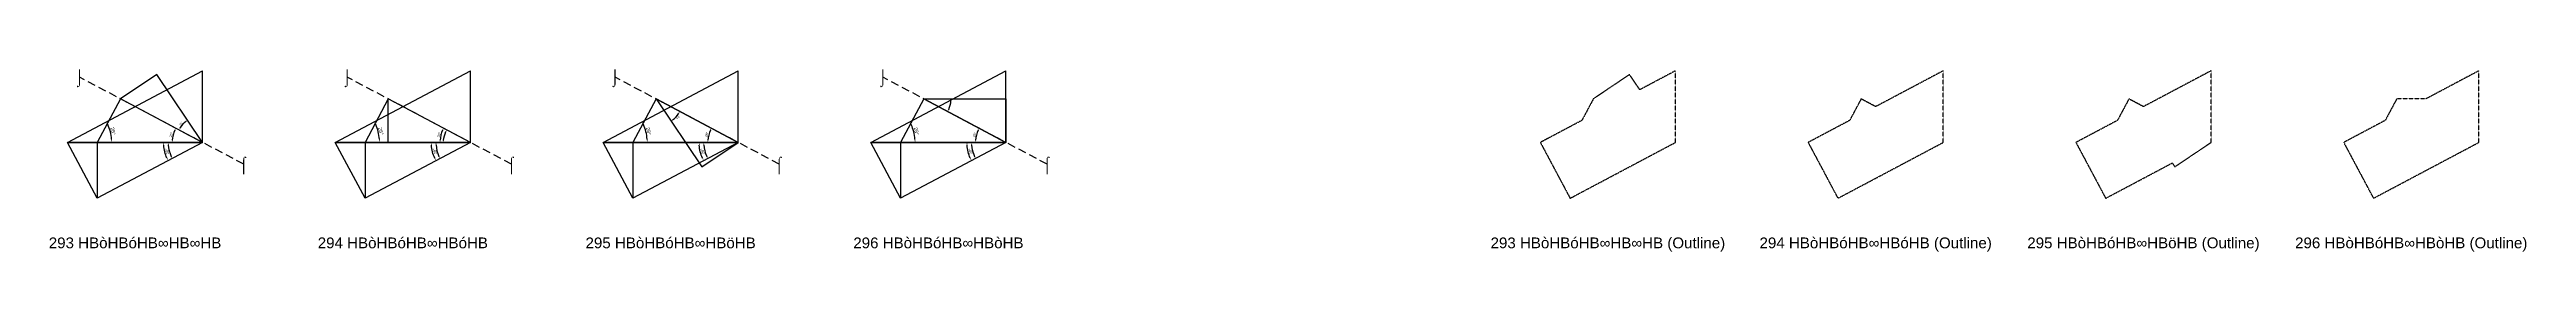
# Model space of a CAD drawing. Header units: millimetres. Extents: x 123348 to 671342, y -3335564 to 24518.
# Drawn here: x 247832 to 522823, y -2938871 to -2918600 of the extents above; entities that cross this region are included whole.
import ezdxf
from ezdxf.enums import TextEntityAlignment as Align

# ---------------------------------------------------------------- set-up
doc = ezdxf.new("R2010")
doc.units = ezdxf.units.MM
doc.header["$PDMODE"] = 35
doc.linetypes.add('DASHED', pattern=[19.05, 12.7, -6.35])
for name, color, linetype in [('BASE', 170, 'Continuous'), ('HYPOTENUSE', 20, 'Continuous'), ('PERPENDICULAR', 90, 'Continuous')]:
    doc.layers.add(name, color=color, linetype=linetype)
doc.styles.add('Arial', font='arial.ttf')
doc.dimstyles.new('ISO-25', dxfattribs={"dimtxt": 250, "dimasz": 100, "dimexe": 1.25, "dimexo": 0.625, "dimgap": 100, "dimtad": 1, "dimdec": 0, "dimtxsty": 'Arial', "dimcen": 2.5, "dimadec": 0, "dimazin": 0, "dimtfac": 1, "dimtdec": 0, "dimtmove": 0, "dimatfit": 3, "dimfxl": 1, "dimarcsym": 0})

# ---------------------------------------------------------------- blocks, each defined once
blk = doc.blocks.new('*D2')
at = {"color": 0, "lineweight": -2, "ltscale": 100, "transparency": 16777216}
blk.add_arc((0, 0), 4906, 4.08845, 23.91155, dxfattribs=at)
at = {"color": 0, "ltscale": 100, "transparency": 16777216}
for points in [[(4432, 1963), (4537, 2014), (4332, 2303)], [(4952, 352), (4835, 348), (4906, 0)]]:
    blk.add_solid(points, dxfattribs=at)
at = {"layer": 'Defpoints', "color": 0, "ltscale": 100, "transparency": 16777216}
for p in [(15000, 7976), (0, 0), (0, 0), (4841, 796), (15000, 0)]:
    blk.add_point(p, dxfattribs=at)
at = {"color": 0, "ltscale": 100, "transparency": 16777216, "insert": (5055, 1260), "char_height": 400, "attachment_point": 5, "rotation": 284, "style": 'Arial'}
blk.add_mtext('28°', dxfattribs=at)
blk = doc.blocks.new('GTN')
at = {"layer": 'BASE'}
blk.add_line((0, 0), (15000, 0), dxfattribs=at)
at = {"layer": 'HYPOTENUSE'}
blk.add_line((0, 0), (15000, 7975.6), dxfattribs=at)
at = {"layer": 'PERPENDICULAR'}
blk.add_line((15000, 0), (15000, 7975.6), dxfattribs=at)
at = {"color": 4, "ltscale": 100}
dim = blk.add_angular_dim_2l(base=(4841, 795.6), line1=((0, 0), (15000, 0)), line2=((0, 0), (15000, 7975.6)), dimstyle='ISO-25', override={"dimtxt": 400, "dimasz": 350, "dimgap": 100}, dxfattribs=at)
dim.commit()
dim.dimension.update_dxf_attribs({"geometry": '*D2', "text_midpoint": (5055.4, 1260.5)})

msp = doc.modelspace()

# ---------------------------------------------------------------- linework, layer by layer
at = {"linetype": 'DASHED', "ltscale": 70}
for p, q in [((269386, -2929148), (251153, -2919453)), ((299116, -2929148), (280883, -2919453)), ((328846, -2929148), (310613, -2919453)), ((358576, -2929148), (340343, -2919453))]:
    msp.add_line(p, q, dxfattribs=at)
at = {"linetype": 'DASHED'}
for points in [[(416648, -2932942), (428342, -2926724), (428342, -2918749), (424383, -2920854), (423244, -2919166), (419226, -2921877), (417951, -2924274), (413342, -2926724)], [(446378, -2932942), (458072, -2926724), (458072, -2918749), (450572, -2922736), (448956, -2921877), (447681, -2924274), (443072, -2926724)], [(478686, -2921877), (477411, -2924274), (472802, -2926724), (476108, -2932942), (483499, -2929012), (483784, -2929435), (487802, -2926724), (487802, -2918749), (480302, -2922736)], [(505838, -2932942), (517532, -2926724), (517532, -2918749), (511649, -2921877), (508416, -2921877), (507141, -2924274), (502532, -2926724)]]:
    msp.add_lwpolyline(points, close=True, dxfattribs=at)

# ---------------------------------------------------------------- block references
for p in [(249828, -2926724), (279558, -2926724), (309287, -2926724), (339017, -2926724)]:
    msp.add_blockref('GTN', p, dxfattribs=at)
at = {"linetype": 'DASHED', "ltscale": 100}
for p, xscale, yscale, zscale, rotation in [((264828, -2926724), 0.6077706275583941, 0.6077706275583941, 0.6077706275583941, 123.9999999999989), ((315171, -2921877), 0.607770627558393, 0.607770627558393, 0.607770627558393, 303.9999999999989), ((264828, -2926724), -0.882947592858929, 0.882947592858929, 0.882947592858929, 27.99999999999998), ((264828, -2926724), 0.6883428104611127, 0.6883428104611127, 0.6883428104611127, 151.9999999999999), ((294558, -2926724), -0.882947592858929, 0.882947592858929, 0.882947592858929, 27.99999999999998), ((294558, -2926724), 0.6883428104611127, 0.6883428104611127, 0.6883428104611127, 151.9999999999999), ((294558, -2926724), -0.607770627558393, 0.607770627558393, 0.607770627558393, 359.999999999999), ((324287, -2926724), -0.882947592858929, 0.882947592858929, 0.882947592858929, 27.99999999999998), ((324287, -2926724), 0.6883428104611127, 0.6883428104611127, 0.6883428104611127, 151.9999999999999), ((354017, -2926724), -0.882947592858929, 0.882947592858929, 0.882947592858929, 27.99999999999998), ((354017, -2926724), 0.6883428104611127, 0.6883428104611127, 0.6883428104611127, 151.9999999999999), ((344901, -2921877), -0.607770627558393, 0.607770627558393, 0.607770627558393, 180), ((264828, -2926724), 0.7795964517353771, 0.7795964517353771, 0.7795964517353771, 180), ((294558, -2926724), 0.7795964517353771, 0.7795964517353771, 0.7795964517353771, 180), ((324287, -2926724), 0.7795964517353771, 0.7795964517353771, 0.7795964517353771, 180), ((354017, -2926724), 0.7795964517353771, 0.7795964517353771, 0.7795964517353771, 180)]:
    msp.add_blockref('GTN', p, dxfattribs=dict(at, xscale=xscale, yscale=yscale, zscale=zscale, rotation=rotation))

# ---------------------------------------------------------------- texts
at = {"linetype": 'DASHED', "ltscale": 100, "style": 'Arial'}
for s, p in [('⌡', (251153, -2919453)), ('⌡', (280883, -2919453)), ('⌡', (310613, -2919453)), ('⌡', (340343, -2919453)), ('⌠', (269386, -2929148)), ('⌠', (299116, -2929148)), ('⌠', (328846, -2929148)), ('⌠', (358576, -2929148)), ('293 HBòHBóHB∞HB∞HB', (257328, -2937910)), ('294 HBòHBóHB∞HBóHB', (287058, -2937910)), ('295 HBòHBóHB∞HBöHB', (316787, -2937910)), ('296 HBòHBóHB∞HBòHB', (346517, -2937910)), ('293 HBòHBóHB∞HB∞HB (Outline)', (420842, -2937910)), ('294 HBòHBóHB∞HBóHB (Outline)', (450572, -2937910)), ('295 HBòHBóHB∞HBöHB (Outline)', (480302, -2937910)), ('296 HBòHBóHB∞HBòHB (Outline)', (510032, -2937910))]:
    msp.add_text(s, height=1200, dxfattribs=at).set_placement(p, align=Align.MIDDLE_CENTER)

doc.saveas('drawing.dxf')
